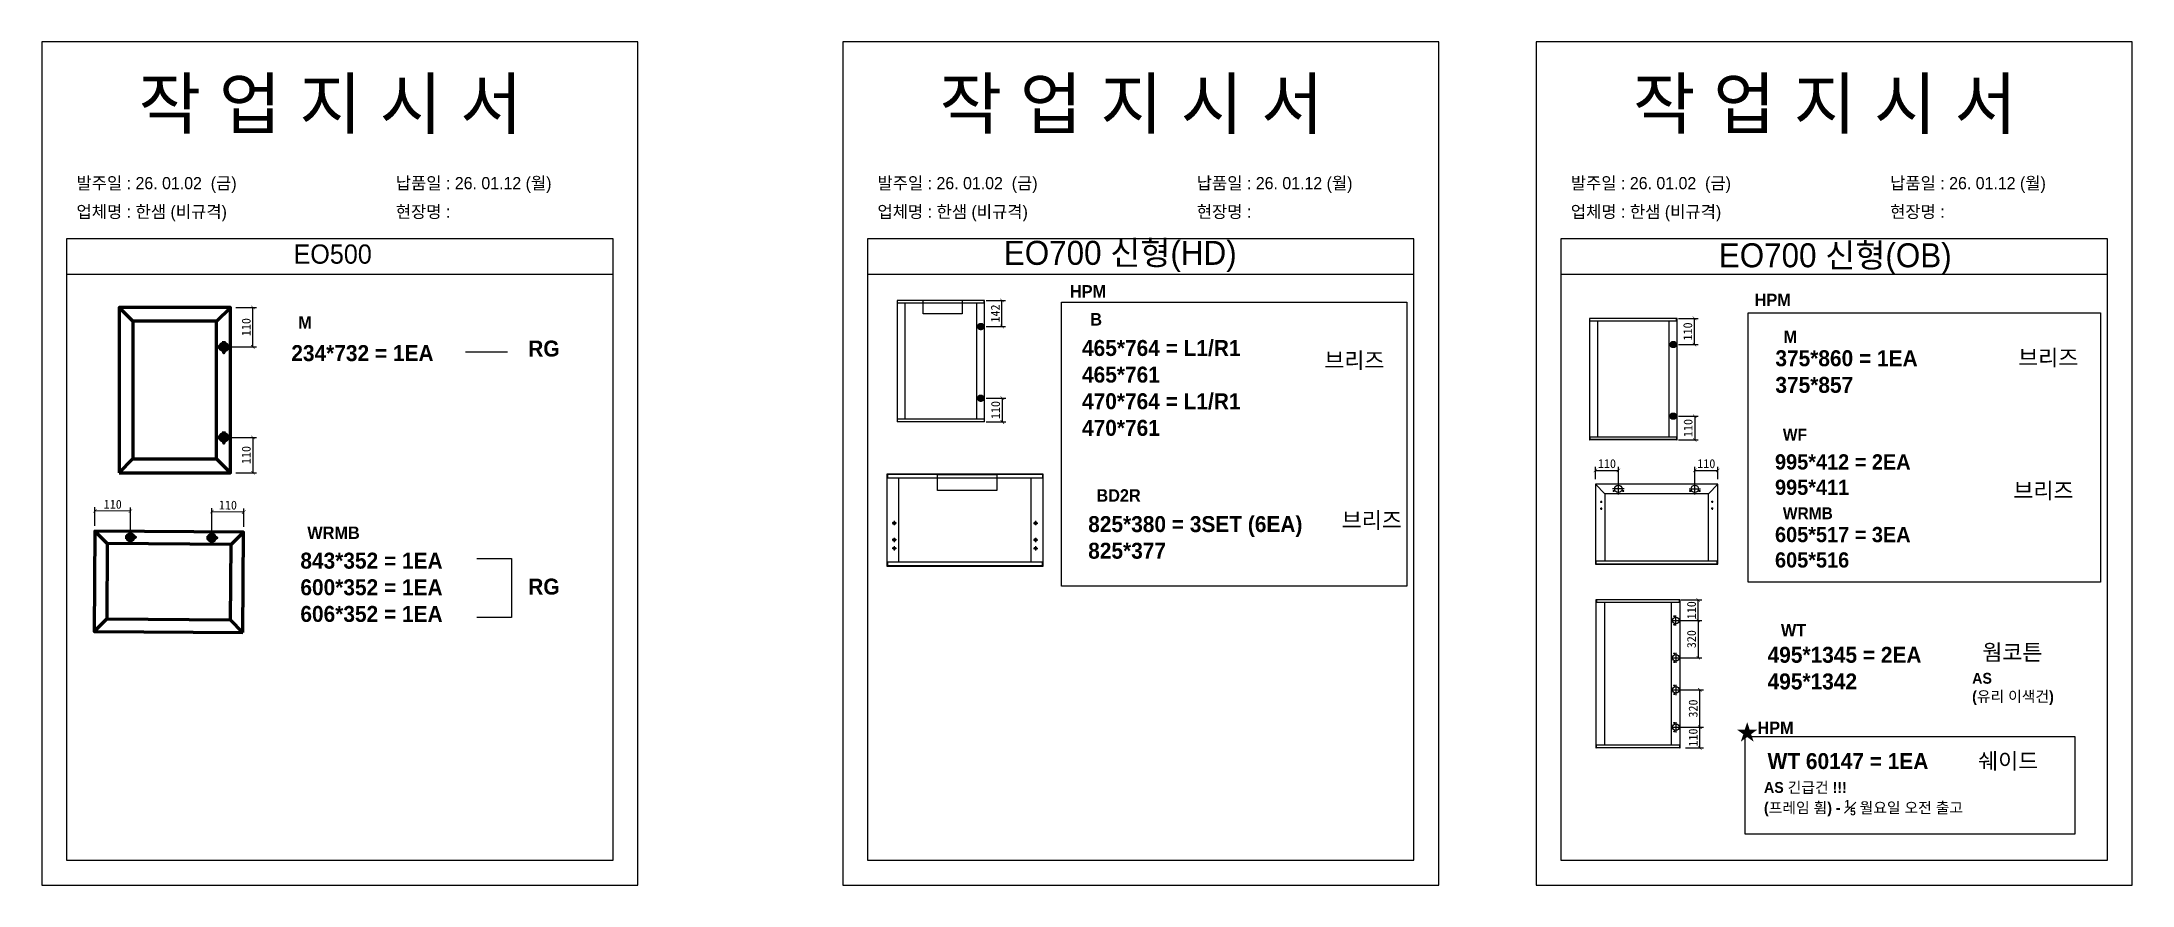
# Model space of a CAD drawing. Header units: millimetres. Extents: x -44117 to 256353, y -2095463 to 65325.
# Drawn here: x 110789 to 116681, y -602945 to -600569 of the extents above; entities that cross this region are included whole.
import ezdxf

# ---------------------------------------------------------------- set-up
doc = ezdxf.new("R2010")
doc.units = ezdxf.units.MM
doc.header["$LTSCALE"] = 10
doc.layers.add('Layer1', color=7, linetype='Continuous', lineweight=70)
doc.styles.add('MtX_Gulim', font='')
doc.styles.get('MtX_Gulim').set_extended_font_data('Gulim', bold=True)
doc.dimstyles.new('ISO-25', dxfattribs={"dimtxt": 2.5, "dimasz": 2.5, "dimexe": 1, "dimexo": 1, "dimtad": 1, "dimtxsty": 'Standard', "dimblk": 'ARCHTICK', "dimcen": 2.5, "dimadec": 0, "dimazin": 0, "dimtfac": 1, "dimtmove": 0, "dimatfit": 3, "dimfxl": 0, "dimarcsym": 0})

msp = doc.modelspace()

# ---------------------------------------------------------------- texts
at = {"linetype": 'Continuous', "style": 'MtX_Gulim'}
for s, height, p in [('HPM', 35.049344, (113687.32419, -601289.83036)), ('HPM', 35.049344, (115617.12253, -601313.96423)), ('M', 35.04934, (111512.26235, -601377.37305)), ('B', 35.04934, (113744.51986, -601368.621)), ('M', 35.04934, (115698.81493, -601417.71168)), ('WF', 33.405982, (115696.7158, -601692.52188)), ('BD2R', 35.049344, (113761.95638, -601864.78617)), ('WRMB', 33.405982, (115696.7158, -601914.23519)), ('WRMB', 35.049344, (111537.77978, -601969.96255)), ('WT', 35.049344, (115691.2517, -602244.49367)), ('HPM', 35.049344, (115625.09435, -602519.4363))]:
    msp.add_text(s, height=height, dxfattribs=at).set_placement(p)
at = {"attachment_point": 1}
for s, width, gutter_width, heights, insert, char_height in [('{\\fGulim|b0|i0|c129|p50;작 업 지 시 서}', 3307.3198183, 12.5, [-155.84554], (111062.19771, -600673.46628), 140), ('{\\fGulim|b0|i0|c129|p50;작 업 지 시 서}', 3307.3198183, 12.5, [-155.84554], (113319.8168, -600673.46628), 140), ('{\\fGulim|b0|i0|c129|p50;작 업 지 시 서}', 3307.3198183, 12.5, [-155.84554], (115274.11188, -600673.46628), 140), ('\\pt11;{\\fGulim|b0|i0|c129|p50;발주일 : 26. 01.02  (금)}', 3307.3198183, 12.5, [34.50412], (110886.98835, -600950.1867), 34.3), ('{\\fGulim|b0|i0|c129|p50;납품일 : 26. 01.12 (월)}', 3307.3198183, 12.5, [35.09023], (111786.96634, -600950.1867), 34.3), ('\\pt11;{\\fGulim|b0|i0|c129|p50;발주일 : 26. 01.02  (금)}', 3307.3198183, 12.5, [34.50412], (113144.60745, -600950.1867), 34.3), ('{\\fGulim|b0|i0|c129|p50;납품일 : 26. 01.12 (월)}', 3307.3198183, 12.5, [35.09023], (114044.58543, -600950.1867), 34.3), ('\\pt11;{\\fGulim|b0|i0|c129|p50;발주일 : 26. 01.02  (금)}', 3307.3198183, 12.5, [34.50412], (115098.90252, -600950.1867), 34.3), ('{\\fGulim|b0|i0|c129|p50;납품일 : 26. 01.12 (월)}', 3307.3198183, 12.5, [35.09023], (115998.88051, -600950.1867), 34.3), ('{\\fGulim|b0|i0|c129|p50;업체명 : 한샘 (비규격)}', 3307.3198183, 12.5, [36.11279], (110886.98835, -601030.84288), 34.3), ('{\\fGulim|b0|i0|c129|p50;현장명 : }', 3307.3198183, 12.5, [-38.2735], (111786.96634, -601030.84288), 34.3), ('{\\fGulim|b0|i0|c129|p50;업체명 : 한샘 (비규격)}', 3307.3198183, 12.5, [36.11279], (113144.60745, -601030.84288), 34.3), ('{\\fGulim|b0|i0|c129|p50;현장명 : }', 3307.3198183, 12.5, [-38.2735], (114044.58543, -601030.84288), 34.3), ('{\\fGulim|b0|i0|c129|p50;업체명 : 한샘 (비규격)}', 3307.3198183, 12.5, [36.11279], (115098.90252, -601030.84288), 34.3), ('{\\fGulim|b0|i0|c129|p50;현장명 : }', 3307.3198183, 12.5, [-38.2735], (115998.88051, -601030.84288), 34.3), ('{\\fGulim|b0|i0|c129|p50;EO500}', 5224.9748335, 19.74777, [57.05176], (111498.83314, -601140.17979), 54.1878762), ('{\\fGulim|b0|i0|c129|p50;EO700 신형(HD)}', 1597.0710432, 6.03612, [-85.06834], (113500.99256, -601130.0022), 67.6045736), ('{\\fGulim|b0|i0|c129|p50;EO700 신형(OB)}', 1597.0710432, 6.03612, [-85.06834], (115516.18278, -601136.90173), 67.6045736), ('{\\f굴림|b1|i0|c129|p50;234*732 = 1EA}', 13607.1496112, 175, [602.07594], (111492.63416, -601423.75978), 45), ('{\\f굴림|b1|i0|c129|p50;RG}', 13607.1496112, 175, [-46.25], (112160.48475, -601410.95268), 45), ('{\\f굴림|b1|i0|c129|p50;465*764 = L1/R1\\P\\C1;465*761\\P\\C256;470*764\\C1; \\C256;= L1/R1\\P\\C1;470*761}', 13607.1496112, 175, [-279.70238], (113721.2927, -601409.3565), 45), ('{\\f굴림|b1|i0|c129|p50;브리즈}', 13607.1496112, 175, [-50], (114404.29109, -601444.23354), 45), ('{\\f굴림|b1|i0|c129|p50;375*860 = 1EA\\P\\C1;375*857}', 13607.1496112, 175, [-121.30952], (115675.58777, -601438.23923), 45), ('{\\f굴림|b1|i0|c129|p50;브리즈}', 13607.1496112, 175, [-50], (116360.0273, -601436.79425), 45), ('{\\f굴림|b1|i0|c129|p50;995*412 = 2EA\\P\\C1;995*411}', 12969.1498147, 166.79476, [-115.6784], (115674.5777, -601731.3474), 42.8900805), ('{\\f굴림|b1|i0|c129|p50;브리즈}', 13607.1496112, 175, [-50], (116346.41801, -601811.04993), 45), ('{\\f굴림|b1|i0|c129|p50;825*380 = 3SET (6EA)\\P\\C1;825*377}', 13607.1496112, 175, [-126.30952], (113738.72922, -601905.52167), 45), ('{\\f굴림|b1|i0|c129|p50;브리즈}', 13607.1496112, 175, [-50], (114453.36477, -601894.40687), 45), ('{\\f굴림|b1|i0|c129|p50;605*517 = 3EA\\P\\C1;605*516}', 12969.1498147, 166.79476, [-115.6784], (115674.5777, -601936.0491), 42.8900805), ('{\\f굴림|b1|i0|c129|p50;843*352 = 1EA\\P600*352 = 1EA\\P606*352 = 1EA}', 13607.1496112, 175, [602.07594], (111518.15159, -602008.53427), 45), ('{\\f굴림|b1|i0|c129|p50;RG}', 13607.1496112, 175, [-46.25], (112160.48475, -602081.54035), 45), ('{\\f굴림|b1|i0|c129|p50;웜코튼}', 13607.1496112, 175, [-48.57143], (116258.98031, -602266.63027), 45), ('{\\f굴림|b1|i0|c129|p50;495*1345 = 2EA\\P\\C1;495*1342}', 13607.1496112, 175, [-121.36905], (115653.69083, -602273.78704), 45), ('{\\f굴림|b1|i0|c129|p50;WT 60147 = 1EA}', 13607.1496112, 175, [46.36905], (115653.69083, -602573.19158), 45), ('{\\f굴림|b1|i0|c129|p50;쉐이드}', 13607.1496112, 175, [-50], (116247.02594, -602573.01356), 45)]:
    msp.add_mtext_dynamic_manual_height_columns(s, width=width, gutter_width=gutter_width, heights=heights, dxfattribs=dict(at, insert=insert, char_height=char_height))
at = {"color": 1, "attachment_point": 1}
for s, width, gutter_width, heights, insert, char_height in [('{\\f굴림|b1|i0|c129|p50;AS\\P(유리 이색건)}', 9266.2972437, 119.17279, [-89.5012], (116230.26019, -602347.11631), 30.6444324), ('{\\f굴림|b1|i0|c129|p50;★}', 13607.1496112, 175, [-46.96429], (115565.49785, -602491.86959), 45), ('{\\f굴림|b1|i0|c129|p50;AS 긴급건 !!!\\A1;^J(프레임 휨) - {\\H0.7x;\\S1#5;} 월요일 오전 출고}', 9266.2972437, 119.17279, [-100.29161], (115643.48551, -602654.56746), 30.6444324)]:
    msp.add_mtext_dynamic_manual_height_columns(s, width=width, gutter_width=gutter_width, heights=heights, dxfattribs=dict(at, insert=insert, char_height=char_height))

# ---------------------------------------------------------------- blocks, each defined once
blk = doc.blocks.new('_ArchTick')
at = {"color": 0, "linetype": 'ByBlock', "const_width": 0.15}
blk.add_lwpolyline([(-0.5, -0.5), (0.5, 0.5)], dxfattribs=at)
blk = doc.blocks.new('*D4350')
at = {"color": 0, "lineweight": -2}
for p, q in [((111336.1, -601317.4), (111394.3, -601317.4)), ((111384.3, -601428.8), (111384.3, -601317.4)), ((111317.5, -601428.8), (111394.3, -601428.8))]:
    blk.add_line(p, q, dxfattribs=at)
at = {"layer": 'Defpoints', "color": 0}
for p in [(111321.1, -601317.4), (111384.3, -601317.4), (111302.5, -601428.8)]:
    blk.add_point(p, dxfattribs=at)
at = {"color": 0, "lineweight": -2, "xscale": 10, "yscale": 10, "zscale": 10}
for p, rotation in [((111384.3, -601317.4), 90), ((111384.3, -601428.8), 270)]:
    blk.add_blockref('_ArchTick', p, dxfattribs=dict(at, rotation=rotation))
at = {"color": 0, "insert": (111365.6, -601373.1), "char_height": 25, "attachment_point": 5, "rotation": 90}
blk.add_mtext('110', dxfattribs=at)
blk = doc.blocks.new('*D4351')
at = {"color": 0, "lineweight": -2}
for p, q in [((111317.5, -601683.7), (111394.3, -601683.7)), ((111384.3, -601683.7), (111384.3, -601783.4)), ((111336.1, -601783.4), (111394.3, -601783.4))]:
    blk.add_line(p, q, dxfattribs=at)
at = {"layer": 'Defpoints', "color": 0}
for p in [(111302.5, -601683.7), (111321.1, -601783.4), (111384.3, -601783.4)]:
    blk.add_point(p, dxfattribs=at)
at = {"color": 0, "lineweight": -2, "xscale": 10, "yscale": 10, "zscale": 10}
for p, rotation in [((111384.3, -601683.7), 90), ((111384.3, -601783.4), 270)]:
    blk.add_blockref('_ArchTick', p, dxfattribs=dict(at, rotation=rotation))
at = {"color": 0, "insert": (111365.6, -601733.5), "char_height": 25, "attachment_point": 5, "rotation": 90}
blk.add_mtext('110', dxfattribs=at)
blk = doc.blocks.new('*D4352')
at = {"color": 0, "lineweight": -2}
for p, q in [((110938.8, -601932.5), (110939.2, -601880.6)), ((111039.4, -601891.3), (110939.1, -601890.6)), ((111039, -601950), (111039.5, -601881.3))]:
    blk.add_line(p, q, dxfattribs=at)
at = {"layer": 'Defpoints', "color": 0}
for p in [(110939.1, -601890.6), (110938.7, -601947.5), (111038.9, -601965)]:
    blk.add_point(p, dxfattribs=at)
at = {"color": 0, "lineweight": -2, "xscale": 10, "yscale": 10, "zscale": 10}
for p, rotation in [((110939.1, -601890.6), 179.5780898858025), ((111039.4, -601891.3), 359.5780898858025)]:
    blk.add_blockref('_ArchTick', p, dxfattribs=dict(at, rotation=rotation))
at = {"color": 0, "insert": (110989.4, -601872.2), "char_height": 25, "attachment_point": 5, "rotation": 359.57809}
blk.add_mtext('110', dxfattribs=at)
blk = doc.blocks.new('*D4353')
at = {"color": 0, "lineweight": -2}
for p, q in [((111268.5, -601951.7), (111269, -601883)), ((111268.9, -601893), (111358.7, -601893.7)), ((111358.4, -601935.6), (111358.7, -601883.7))]:
    blk.add_line(p, q, dxfattribs=at)
at = {"layer": 'Defpoints', "color": 0}
for p in [(111358.7, -601893.7), (111268.4, -601966.7), (111358.3, -601950.6)]:
    blk.add_point(p, dxfattribs=at)
at = {"color": 0, "lineweight": -2, "xscale": 10, "yscale": 10, "zscale": 10}
for p, rotation in [((111268.9, -601893), 179.578089885802), ((111358.7, -601893.7), 359.578089885802)]:
    blk.add_blockref('_ArchTick', p, dxfattribs=dict(at, rotation=rotation))
at = {"color": 0, "insert": (111313.9, -601874.6), "char_height": 25, "attachment_point": 5, "rotation": 359.57809}
blk.add_mtext('110', dxfattribs=at)
blk = doc.blocks.new('*D4354')
at = {"color": 0, "lineweight": -2}
for p, q in [((113451, -601297.9), (113505.6, -601297.9)), ((113495.6, -601371.5), (113495.6, -601297.9)), ((113451, -601371.5), (113505.6, -601371.5))]:
    blk.add_line(p, q, dxfattribs=at)
at = {"layer": 'Defpoints', "color": 0}
for p in [(113436, -601297.9), (113495.6, -601297.9), (113436, -601371.5)]:
    blk.add_point(p, dxfattribs=at)
at = {"color": 0, "lineweight": -2, "xscale": 10, "yscale": 10, "zscale": 10}
for p, rotation in [((113495.6, -601297.9), 90), ((113495.6, -601371.5), 270)]:
    blk.add_blockref('_ArchTick', p, dxfattribs=dict(at, rotation=rotation))
at = {"color": 0, "insert": (113476.9, -601334.7), "char_height": 25, "attachment_point": 5, "rotation": 90}
blk.add_mtext('142', dxfattribs=at)
blk = doc.blocks.new('*D4355')
at = {"color": 0, "lineweight": -2}
for p, q in [((113451, -601573.3), (113506.6, -601573.3)), ((113496.6, -601573.3), (113496.6, -601640.2)), ((113451, -601640.2), (113506.6, -601640.2))]:
    blk.add_line(p, q, dxfattribs=at)
at = {"layer": 'Defpoints', "color": 0}
for p in [(113436, -601573.3), (113436, -601640.2), (113496.6, -601640.2)]:
    blk.add_point(p, dxfattribs=at)
at = {"color": 0, "lineweight": -2, "xscale": 10, "yscale": 10, "zscale": 10}
for p, rotation in [((113496.6, -601573.3), 90), ((113496.6, -601640.2), 270)]:
    blk.add_blockref('_ArchTick', p, dxfattribs=dict(at, rotation=rotation))
at = {"color": 0, "insert": (113477.8, -601606.8), "char_height": 25, "attachment_point": 5, "rotation": 90}
blk.add_mtext('110', dxfattribs=at)
blk = doc.blocks.new('*D4357')
at = {"color": 0, "lineweight": -2}
for p, q in [((115402.9, -601348.5), (115457.5, -601348.5)), ((115447.5, -601422.1), (115447.5, -601348.5)), ((115402.9, -601422.1), (115457.5, -601422.1))]:
    blk.add_line(p, q, dxfattribs=at)
at = {"layer": 'Defpoints', "color": 0}
for p in [(115387.9, -601348.5), (115447.5, -601348.5), (115387.9, -601422.1)]:
    blk.add_point(p, dxfattribs=at)
at = {"color": 0, "lineweight": -2, "xscale": 10, "yscale": 10, "zscale": 10}
for p, rotation in [((115447.5, -601348.5), 90), ((115447.5, -601422.1), 270)]:
    blk.add_blockref('_ArchTick', p, dxfattribs=dict(at, rotation=rotation))
at = {"color": 0, "insert": (115428.7, -601385.3), "char_height": 25, "attachment_point": 5, "rotation": 90}
blk.add_mtext('110', dxfattribs=at)
blk = doc.blocks.new('*D4358')
at = {"color": 0, "lineweight": -2}
for p, q in [((115402.9, -601624), (115458.4, -601624)), ((115448.4, -601624), (115448.4, -601690.8)), ((115402.9, -601690.8), (115458.4, -601690.8))]:
    blk.add_line(p, q, dxfattribs=at)
at = {"layer": 'Defpoints', "color": 0}
for p in [(115387.9, -601624), (115387.9, -601690.8), (115448.4, -601690.8)]:
    blk.add_point(p, dxfattribs=at)
at = {"color": 0, "lineweight": -2, "xscale": 10, "yscale": 10, "zscale": 10}
for p, rotation in [((115448.4, -601624), 90), ((115448.4, -601690.8), 270)]:
    blk.add_blockref('_ArchTick', p, dxfattribs=dict(at, rotation=rotation))
at = {"color": 0, "insert": (115429.7, -601657.4), "char_height": 25, "attachment_point": 5, "rotation": 90}
blk.add_mtext('110', dxfattribs=at)
blk = doc.blocks.new('*D4359')
at = {"color": 0, "lineweight": -2}
for p, q in [((115168.5, -601801.2), (115168.5, -601766.6)), ((115168.5, -601776.6), (115233.1, -601776.6)), ((115233.1, -601813.9), (115233.1, -601766.6))]:
    blk.add_line(p, q, dxfattribs=at)
at = {"layer": 'Defpoints', "color": 0}
for p in [(115233.1, -601776.6), (115168.5, -601816.2), (115233.1, -601828.9)]:
    blk.add_point(p, dxfattribs=at)
at = {"color": 0, "lineweight": -2, "xscale": 10, "yscale": 10, "zscale": 10, "rotation": 180}
blk.add_blockref('_ArchTick', (115168.5, -601776.6), dxfattribs=at)
at = {"color": 0, "lineweight": -2, "xscale": 10, "yscale": 10, "zscale": 10}
blk.add_blockref('_ArchTick', (115233.1, -601776.6), dxfattribs=at)
at = {"color": 0, "insert": (115200.8, -601757.9), "char_height": 25, "attachment_point": 5}
blk.add_mtext('110', dxfattribs=at)
blk = doc.blocks.new('*D4360')
at = {"color": 0, "lineweight": -2}
for p, q in [((115448.6, -601813.9), (115448.6, -601766.6)), ((115448.6, -601776.6), (115513.1, -601776.6)), ((115513.1, -601801.2), (115513.1, -601766.6))]:
    blk.add_line(p, q, dxfattribs=at)
at = {"layer": 'Defpoints', "color": 0}
for p in [(115513.1, -601776.6), (115448.6, -601828.9), (115513.1, -601816.2)]:
    blk.add_point(p, dxfattribs=at)
at = {"color": 0, "lineweight": -2, "xscale": 10, "yscale": 10, "zscale": 10, "rotation": 180}
blk.add_blockref('_ArchTick', (115448.6, -601776.6), dxfattribs=at)
at = {"color": 0, "lineweight": -2, "xscale": 10, "yscale": 10, "zscale": 10}
blk.add_blockref('_ArchTick', (115513.1, -601776.6), dxfattribs=at)
at = {"color": 0, "insert": (115480.9, -601757.9), "char_height": 25, "attachment_point": 5}
blk.add_mtext('110', dxfattribs=at)
blk = doc.blocks.new('*D4361')
at = {"color": 0, "lineweight": -2}
for p, q in [((115410.2, -602141.8), (115468.1, -602141.8)), ((115458.1, -602199.6), (115458.1, -602141.8)), ((115410.2, -602199.6), (115468.1, -602199.6))]:
    blk.add_line(p, q, dxfattribs=at)
at = {"layer": 'Defpoints', "color": 0}
for p in [(115395.2, -602141.8), (115458.1, -602141.8), (115395.2, -602199.6)]:
    blk.add_point(p, dxfattribs=at)
at = {"color": 0, "lineweight": -2, "xscale": 10, "yscale": 10, "zscale": 10}
for p, rotation in [((115458.1, -602141.8), 90), ((115458.1, -602199.6), 270)]:
    blk.add_blockref('_ArchTick', p, dxfattribs=dict(at, rotation=rotation))
at = {"color": 0, "insert": (115439.3, -602170.7), "char_height": 25, "attachment_point": 5, "rotation": 90}
blk.add_mtext('110', dxfattribs=at)
blk = doc.blocks.new('*D4362')
at = {"color": 0, "lineweight": -2}
for p, q in [((115410.2, -602500.2), (115472.7, -602500.2)), ((115462.7, -602558.7), (115462.7, -602500.2)), ((115421.8, -602558.7), (115472.7, -602558.7))]:
    blk.add_line(p, q, dxfattribs=at)
at = {"layer": 'Defpoints', "color": 0}
for p in [(115395.2, -602500.2), (115462.7, -602500.2), (115406.8, -602558.7)]:
    blk.add_point(p, dxfattribs=at)
at = {"color": 0, "lineweight": -2, "xscale": 10, "yscale": 10, "zscale": 10}
for p, rotation in [((115462.7, -602500.2), 90), ((115462.7, -602558.7), 270)]:
    blk.add_blockref('_ArchTick', p, dxfattribs=dict(at, rotation=rotation))
at = {"color": 0, "insert": (115443.9, -602529.4), "char_height": 25, "attachment_point": 5, "rotation": 90}
blk.add_mtext('110', dxfattribs=at)
blk = doc.blocks.new('*D4363')
at = {"color": 0, "lineweight": -2}
for p, q in [((115410.2, -602395), (115472.7, -602395)), ((115462.7, -602500.2), (115462.7, -602395)), ((115410.2, -602500.2), (115472.7, -602500.2))]:
    blk.add_line(p, q, dxfattribs=at)
at = {"layer": 'Defpoints', "color": 0}
for p in [(115395.2, -602395), (115462.7, -602395), (115395.2, -602500.2)]:
    blk.add_point(p, dxfattribs=at)
at = {"color": 0, "lineweight": -2, "xscale": 10, "yscale": 10, "zscale": 10}
for p, rotation in [((115462.7, -602395), 90), ((115462.7, -602500.2), 270)]:
    blk.add_blockref('_ArchTick', p, dxfattribs=dict(at, rotation=rotation))
at = {"color": 0, "insert": (115443.9, -602447.6), "char_height": 25, "attachment_point": 5, "rotation": 90}
blk.add_mtext('320', dxfattribs=at)
blk = doc.blocks.new('*D4364')
at = {"color": 0, "lineweight": -2}
for p, q in [((115410.2, -602199.6), (115468.1, -602199.6)), ((115458.1, -602199.6), (115458.1, -602304.8)), ((115410.2, -602304.8), (115468.1, -602304.8))]:
    blk.add_line(p, q, dxfattribs=at)
at = {"layer": 'Defpoints', "color": 0}
for p in [(115395.2, -602199.6), (115395.2, -602304.8), (115458.1, -602304.8)]:
    blk.add_point(p, dxfattribs=at)
at = {"color": 0, "lineweight": -2, "xscale": 10, "yscale": 10, "zscale": 10}
for p, rotation in [((115458.1, -602199.6), 90), ((115458.1, -602304.8), 270)]:
    blk.add_blockref('_ArchTick', p, dxfattribs=dict(at, rotation=rotation))
at = {"color": 0, "insert": (115439.3, -602252.2), "char_height": 25, "attachment_point": 5, "rotation": 90}
blk.add_mtext('320', dxfattribs=at)

# ---------------------------------------------------------------- dimensions: what is measured, and where the dimension line sits
for base, p1, p2, angle, text, picture, middle in [((111384.30734, -601317.44345), (111302.47806, -601428.8098), (111321.09736, -601317.44345), 90, '110', '*D4350', (111365.55734, -601373.12663)), ((113495.63505, -601297.85121), (113436.02128, -601371.46769), (113436.02128, -601297.85121), 90, '142', '*D4354', (113476.88505, -601334.65945)), ((115447.48115, -601348.45814), (115387.86738, -601422.07462), (115387.86738, -601348.45814), 90, '110', '*D4357', (115428.73115, -601385.26638)), ((113496.58852, -601640.23002), (113436.02128, -601573.34564), (113436.02128, -601640.23002), 90, '110', '*D4355', (113477.83852, -601606.78783)), ((115448.43463, -601690.83696), (115387.86738, -601623.95258), (115387.86738, -601690.83696), 90, '110', '*D4358', (115429.68463, -601657.39477)), ((111384.30734, -601783.36666), (111302.47806, -601683.67595), (111321.09736, -601783.36666), 90, '110', '*D4351', (111365.55734, -601733.52131)), ((110939.14722, -601890.5934), (111038.88075, -601965.01226), (110938.7281, -601947.50871), 179.578089886, '110', '*D4352', (110989.42334, -601872.21312)), ((111358.67219, -601893.68272), (111268.36645, -601966.70216), (111358.25307, -601950.59804), 179.578089886, '110', '*D4353', (111313.92867, -601874.60273)), ((115458.07942, -602304.78414), (115395.15428, -602199.6016), (115395.15428, -602304.78414), 90, '320', '*D4364', (115439.32942, -602252.19287)), ((115462.65088, -602394.99414), (115395.15428, -602500.17666), (115395.15428, -602394.99414), 90, '320', '*D4363', (115443.90088, -602447.5854)), ((115462.65088, -602500.17666), (115406.79283, -602558.68136), (115395.15428, -602500.17666), 90, '110', '*D4362', (115443.90088, -602529.42901))]:
    dim = msp.add_linear_dim(base=base, p1=p1, p2=p2, angle=angle, text=text, dimstyle='ISO-25', override={"dimscale": 10, "dimasz": 1, "dimexo": 1.5, "dimtxsty": 'Standard'})
    dim.commit()
    dim.dimension.update_dxf_attribs({"geometry": picture, "text_midpoint": middle})
for base, p1, p2, picture, middle in [((115233.06557, -601776.60355), (115168.54552, -601816.18395), (115233.06557, -601828.91038), '*D4359', (115200.80554, -601757.85355)), ((115513.13539, -601776.60355), (115448.61535, -601828.91038), (115513.13539, -601816.18395), '*D4360', (115480.87537, -601757.85355))]:
    dim = msp.add_linear_dim(base=base, p1=p1, p2=p2, text='110', dimstyle='ISO-25', override={"dimscale": 10, "dimasz": 1, "dimexo": 1.5, "dimtxsty": 'Standard'})
    dim.commit()
    dim.dimension.update_dxf_attribs({"geometry": picture, "text_midpoint": middle})
dim = msp.add_linear_dim(base=(115458.07942, -602141.76451), p1=(115395.15428, -602199.60159), p2=(115395.15428, -602141.76451), angle=90, text='110', dimstyle='ISO-25', override={"dimscale": 10, "dimasz": 1, "dimexo": 1.5, "dimtxsty": 'Standard'})
dim.commit()
dim.dimension.update_dxf_attribs({"geometry": '*D4361', "text_midpoint": (115458.07942, -602170.68305), "dimtype": 160})

# ---------------------------------------------------------------- linework, layer by layer
for p, q in [((112399.3911, -601124.47349), (110859.3911, -601124.47349)), ((114657.0102, -601124.47349), (113117.0102, -601124.47349)), ((116611.30527, -601124.47349), (115071.30527, -601124.47349)), ((112399.3911, -601224.47349), (110859.3911, -601224.47349)), ((114657.0102, -601224.47349), (113117.0102, -601224.47349)), ((116611.30527, -601224.47349), (115071.30527, -601224.47349)), ((113200.15862, -601298.09717), (113200.15862, -601639.98405)), ((113446.65926, -601298.5399), (113200.15862, -601298.5399)), ((113446.65926, -601305.23006), (113200.15862, -601305.23006)), ((113446.4133, -601297.85121), (113200.40458, -601297.85121)), ((113222.04922, -601304.73814), (113222.04922, -601632.85117)), ((113424.5227, -601632.85117), (113424.5227, -601305.23006)), ((113445.42945, -601305.23006), (113445.42945, -601297.85121)), ((113446.65926, -601639.98405), (113446.65926, -601298.09717)), ((115152.00472, -601348.70411), (115152.00472, -601690.59099)), ((115398.50536, -601349.14684), (115152.00472, -601349.14684)), ((115398.50536, -601355.837), (115152.00472, -601355.837)), ((115398.2594, -601348.45814), (115152.25068, -601348.45814)), ((115173.89532, -601355.34507), (115173.89532, -601683.45811)), ((115376.3688, -601683.45811), (115376.3688, -601355.837)), ((115397.27556, -601355.837), (115397.27556, -601348.45814)), ((115398.50536, -601690.59099), (115398.50536, -601348.70411)), ((111983.19227, -601442.35139), (112102.27362, -601442.35139)), ((113446.65926, -601632.85117), (113200.15862, -601632.85117)), ((113446.65926, -601639.54133), (113200.15862, -601639.54133)), ((113446.4133, -601640.23002), (113200.40458, -601640.23002)), ((113201.38843, -601640.23002), (113201.38843, -601632.85117)), ((113445.42945, -601632.85117), (113445.42945, -601640.23002)), ((115398.50536, -601683.45811), (115152.00472, -601683.45811)), ((115398.50536, -601690.14827), (115152.00472, -601690.14827)), ((115398.2594, -601690.83696), (115152.25068, -601690.83696)), ((115153.23453, -601690.83696), (115153.23453, -601683.45811)), ((115397.27556, -601683.45811), (115397.27556, -601690.83696)), ((113171.09926, -601787.86176), (113171.09926, -602046.30383)), ((113611.70966, -601788.52823), (113171.09926, -601788.52823)), ((113611.70966, -601798.59932), (113171.09926, -601798.59932)), ((113611.3394, -601787.4915), (113171.46952, -601787.4915)), ((113172.95056, -601787.4915), (113172.95056, -601798.59932)), ((113204.42274, -601798.59932), (113204.42274, -602035.56626)), ((113578.38618, -602035.56626), (113578.38618, -601798.59932)), ((113609.85836, -601787.4915), (113609.85836, -601798.59932)), ((113611.70966, -602046.30383), (113611.70966, -601787.86176)), ((115168.24956, -601816.18395), (115168.24956, -602040.52427)), ((115194.59031, -601842.5247), (115168.33624, -601815.97467)), ((115513.13539, -601815.88798), (115168.54552, -601815.88798)), ((115194.59031, -601842.5247), (115194.59031, -602032.53326)), ((115487.0906, -601842.5247), (115194.59031, -601842.5247)), ((115249.20899, -601828.91038), (115216.92215, -601828.91038)), ((115222.11492, -601834.82965), (115217.3795, -601834.82965)), ((115219.74721, -601832.46194), (115219.74721, -601837.19735)), ((115233.06556, -601845.05379), (115233.06556, -601812.76696)), ((115248.75163, -601834.82965), (115244.01622, -601834.82965)), ((115246.38392, -601832.46194), (115246.38392, -601837.19735)), ((115432.47193, -601828.91038), (115464.75877, -601828.91038)), ((115437.66471, -601834.82965), (115432.92929, -601834.82965)), ((115435.297, -601832.46194), (115435.297, -601837.19735)), ((115448.61535, -601845.05379), (115448.61535, -601812.76696)), ((115464.30142, -601834.82965), (115459.566, -601834.82965)), ((115461.93371, -601832.46194), (115461.93371, -601837.19735)), ((115487.0906, -601842.5247), (115513.34467, -601815.97467)), ((115487.0906, -602031.94133), (115487.0906, -601842.5247)), ((115513.43135, -602040.52427), (115513.43135, -601816.18395)), ((115181.56792, -601865.60985), (115187.48719, -601865.60985)), ((115181.56792, -601884.55151), (115187.48719, -601884.55151)), ((115184.52755, -601862.65021), (115184.52755, -601868.56948)), ((115184.52755, -601881.59188), (115184.52755, -601887.51115)), ((115500.113, -601865.60985), (115494.19373, -601865.60985)), ((115500.113, -601884.55151), (115494.19373, -601884.55151)), ((115497.15337, -601862.65021), (115497.15337, -601868.56948)), ((115497.15337, -601881.59188), (115497.15337, -601887.51115)), ((113198.31343, -601925.22853), (113186.09482, -601925.22853)), ((113198.31343, -601972.62192), (113186.09482, -601972.62192)), ((113192.20413, -601919.11922), (113192.20413, -601931.33783)), ((113192.20413, -601966.51261), (113192.20413, -601978.73122)), ((113584.49549, -601925.22853), (113596.7141, -601925.22853)), ((113584.49549, -601972.62192), (113596.7141, -601972.62192)), ((113590.60479, -601919.11922), (113590.60479, -601931.33783)), ((113590.60479, -601966.51261), (113590.60479, -601978.73122)), ((113611.70966, -602035.56626), (113171.09926, -602035.56626)), ((113172.95056, -602035.56626), (113172.95056, -602046.67409)), ((113198.31343, -601996.31861), (113186.09482, -601996.31861)), ((113192.20413, -601990.20931), (113192.20413, -602002.42792)), ((113584.49549, -601996.31861), (113596.7141, -601996.31861)), ((113590.60479, -601990.20931), (113590.60479, -602002.42792)), ((113609.85836, -602046.67409), (113609.85836, -602035.56626)), ((115168.24956, -602031.94133), (115513.43135, -602031.94133)), ((115169.72937, -602031.94133), (115169.72937, -602040.82024)), ((115511.95154, -602040.82024), (115511.95154, -602031.94133)), ((113611.70966, -602045.63736), (113171.09926, -602045.63736)), ((113171.46952, -602046.67409), (113611.3394, -602046.67409)), ((115168.24956, -602039.99154), (115513.13539, -602039.99154)), ((115168.54552, -602040.82024), (115513.13539, -602040.82024)), ((115169.87725, -602141.2852), (115169.87725, -602558.49306)), ((115406.87082, -602141.76451), (115169.87725, -602141.76451)), ((115406.87082, -602149.00746), (115169.87725, -602149.00746)), ((115406.60453, -602141.01891), (115170.14354, -602141.01891)), ((115171.20868, -602141.01891), (115171.20868, -602149.00746)), ((115193.57661, -602148.47489), (115193.57661, -602550.77081)), ((115382.90518, -602550.77081), (115382.90518, -602149.00746)), ((115405.53939, -602149.00746), (115405.53939, -602141.01891)), ((115406.87082, -602558.49306), (115406.87082, -602141.2852)), ((115380.62969, -602199.60159), (115409.67887, -602199.60159)), ((115392.49143, -602187.61877), (115388.23088, -602187.61877)), ((115392.49143, -602211.58441), (115388.23088, -602211.58441)), ((115390.36115, -602185.48849), (115390.36115, -602189.74905)), ((115390.36115, -602209.45413), (115390.36115, -602213.71469)), ((115395.15428, -602214.12619), (115395.15428, -602185.07701)), ((115380.62969, -602304.78414), (115409.67887, -602304.78414)), ((115392.49143, -602292.80131), (115388.23088, -602292.80131)), ((115392.49143, -602316.76695), (115388.23088, -602316.76695)), ((115390.36115, -602290.67103), (115390.36115, -602294.93159)), ((115390.36115, -602314.63667), (115390.36115, -602318.89723)), ((115395.15428, -602290.25955), (115395.15428, -602319.30872)), ((115392.49143, -602383.0113), (115388.23088, -602383.0113)), ((115390.36115, -602380.88103), (115390.36115, -602385.14158)), ((115395.15428, -602380.46954), (115395.15428, -602409.51872)), ((115380.62969, -602394.99414), (115409.67887, -602394.99414)), ((115392.49143, -602406.97695), (115388.23088, -602406.97695)), ((115390.36115, -602404.84667), (115390.36115, -602409.10723)), ((115380.62969, -602500.17667), (115409.67887, -602500.17667)), ((115392.49143, -602488.19383), (115388.23088, -602488.19383)), ((115390.36115, -602486.06355), (115390.36115, -602490.32411)), ((115395.15428, -602485.65207), (115395.15428, -602514.70125)), ((115406.87082, -602550.77081), (115169.87725, -602550.77081)), ((115406.87082, -602558.01376), (115169.87725, -602558.01376)), ((115406.60453, -602558.75935), (115170.14354, -602558.75935)), ((115171.20868, -602558.75935), (115171.20868, -602550.77081)), ((115392.49143, -602512.15947), (115388.23088, -602512.15947)), ((115390.36115, -602510.02919), (115390.36115, -602514.28975)), ((115405.53939, -602550.77081), (115405.53939, -602558.75935))]:
    msp.add_line(p, q)
for points in [[(110789.3911, -602945.30377), (112469.3911, -602945.30377), (112469.3911, -600569.30377), (110789.3911, -600569.30377)], [(113047.0102, -602945.30377), (114727.0102, -602945.30377), (114727.0102, -600569.30377), (113047.0102, -600569.30377)], [(115001.30527, -602945.30377), (116681.30527, -602945.30377), (116681.30527, -600569.30377), (115001.30527, -600569.30377)], [(113663.85745, -601303.01022), (114636.9222, -601303.01022), (114636.9222, -602102.55643), (113663.85745, -602102.55643)], [(115598.67688, -601332.90017), (116592.15558, -601332.90017), (116592.15558, -602091.61849), (115598.67688, -602091.61849)], [(113314.00753, -601787.92008), (113481.38798, -601787.92008), (113481.38798, -601832.93965), (113314.00753, -601832.93965)]]:
    msp.add_lwpolyline(points, close=True)
for points in [[(110859.3911, -601124.47349), (110859.3911, -602875.30377), (112399.3911, -602875.30377), (112399.3911, -601124.47349)], [(113117.0102, -601124.47349), (113117.0102, -602875.30377), (114657.0102, -602875.30377), (114657.0102, -601124.47349)], [(115071.30527, -601124.47349), (115071.30527, -602875.30377), (116611.30527, -602875.30377), (116611.30527, -601124.47349)], [(113383.64364, -601297.85121), (113383.64364, -601335.42737), (113273.97246, -601335.42737), (113273.97246, -601297.85121)], [(112015.08906, -602024.99943), (112112.90588, -602024.99943), (112112.90588, -602190.86274), (112015.08906, -602190.86274)]]:
    msp.add_lwpolyline(points)
at = {"color": 1}
msp.add_lwpolyline([(115590.37735, -602526.3199), (116519.21188, -602526.3199), (116519.21188, -602801.90817), (115590.37735, -602801.90817)], close=True, dxfattribs=at)
for centre, radius in [((115219.74721, -601834.82965), 0.94708), ((115233.06556, -601828.91038), 10.35872), ((115246.38392, -601834.82965), 0.94708), ((115435.297, -601834.82965), 0.94708), ((115448.61535, -601828.91038), 10.35872), ((115461.93371, -601834.82965), 0.94708), ((115184.52755, -601865.60985), 0.88789), ((115184.52755, -601884.55151), 0.88789), ((115497.15337, -601865.60985), 0.88789), ((115497.15337, -601884.55151), 0.88789), ((113192.20413, -601925.22853), 3.70261), ((113192.20413, -601972.62192), 3.70261), ((113590.60479, -601925.22853), 3.70261), ((113590.60479, -601972.62192), 3.70261), ((113192.20413, -601996.31861), 3.70261), ((113590.60479, -601996.31861), 3.70261), ((115395.15428, -602199.60159), 9.31997), ((115390.36115, -602187.61877), 0.85211), ((115390.36115, -602211.58441), 0.85211), ((115395.15428, -602304.78414), 9.31997), ((115390.36115, -602292.80131), 0.85211), ((115390.36115, -602316.76695), 0.85211), ((115395.15428, -602394.99414), 9.31997), ((115390.36115, -602383.0113), 0.85211), ((115390.36115, -602406.97695), 0.85211), ((115395.15428, -602500.17667), 9.31997), ((115390.36115, -602488.19383), 0.85211), ((115390.36115, -602512.15947), 0.85211)]:
    msp.add_circle(centre, radius)
for centre, radius, start, end in [((113446.4133, -601298.09717), 0.24596, 0, 90), ((115398.2594, -601348.70411), 0.24596, 0, 90), ((113200.40458, -601639.98406), 0.24596, 180, 270), ((113446.4133, -601639.98406), 0.24596, 270, 0), ((115152.25068, -601690.591), 0.24596, 180, 270), ((115398.2594, -601690.591), 0.24596, 270, 0), ((113171.46952, -601787.86176), 0.37026, 90, 180), ((113611.3394, -601787.86176), 0.37026, 0, 90), ((115168.54552, -601816.18395), 0.29596, 90, 180), ((115513.13539, -601816.18395), 0.29596, 0, 90), ((113171.46952, -602046.30383), 0.37026, 180, 270), ((113611.3394, -602046.30383), 0.37026, 270, 0), ((115168.54552, -602040.52427), 0.29596, 180, 270), ((115513.13539, -602040.52427), 0.29596, 270, 0), ((115170.14354, -602141.2852), 0.26628, 90, 180), ((115406.60453, -602141.2852), 0.26628, 0, 90), ((115170.14354, -602558.49307), 0.26628, 180, 270), ((115406.60453, -602558.49307), 0.26628, 270, 0)]:
    msp.add_arc(centre, radius, start, end)
at = {"layer": 'Layer1'}
for p, q in [((111046.40037, -601356.68588), (111007.15794, -601317.44345)), ((111281.85493, -601356.68588), (111321.09736, -601317.44345)), ((113436.02128, -601362.40248), (113436.02128, -601380.53289)), ((111286.1665, -601428.8098), (111318.78961, -601428.8098)), ((115387.86738, -601413.00942), (115387.86738, -601431.13982)), ((113436.02128, -601582.41085), (113436.02128, -601564.28044)), ((115387.86738, -601633.01778), (115387.86738, -601614.88738)), ((111286.1665, -601683.67595), (111318.78961, -601683.67595)), ((111007.15794, -601783.36666), (111046.40037, -601744.12423)), ((111321.09736, -601783.36666), (111281.85493, -601744.12423)), ((111281.85493, -601744.12423), (111321.09736, -601783.36666)), ((110973.80244, -601983.10344), (110938.7281, -601947.50871)), ((111038.77259, -601979.69946), (111038.9889, -601950.32507)), ((111268.2583, -601981.38936), (111268.47461, -601952.01497)), ((111358.25307, -601950.59804), (111322.65834, -601985.67237)), ((111322.65834, -601985.67237), (111358.25307, -601950.59804)), ((110972.24125, -602195.11063), (110936.64652, -602230.18497)), ((111356.17149, -602233.27429), (111321.09715, -602197.67956))]:
    msp.add_line(p, q, dxfattribs=at)
for points in [[(111007.15794, -601783.36666), (111321.09736, -601783.36666), (111321.09736, -601317.44345), (111007.15794, -601317.44345)], [(111046.40037, -601744.12423), (111281.85493, -601744.12423), (111281.85493, -601356.68588), (111046.40037, -601356.68588)], [(113445.08648, -601371.46769), (113426.95607, -601371.46769)], [(111302.47806, -601412.49824), (111302.47806, -601445.12135)], [(115396.93258, -601422.07462), (115378.80218, -601422.07462)], [(113445.08648, -601573.34564), (113426.95607, -601573.34564)], [(111302.47806, -601667.3644), (111302.47806, -601699.98751)], [(115396.93258, -601623.95258), (115378.80218, -601623.95258)], [(111356.17149, -602233.27429), (111358.25307, -601950.59804), (110938.7281, -601947.50871), (110936.64652, -602230.18497)], [(111024.19355, -601964.90411), (111053.56794, -601965.12042)], [(111253.67926, -601966.59401), (111283.05365, -601966.81032)], [(111321.09715, -602197.67956), (111322.65834, -601985.67237), (110973.80244, -601983.10344), (110972.24125, -602195.11063)]]:
    msp.add_lwpolyline(points, close=True, dxfattribs=at)
for centre, radius in [((113436.02128, -601371.46769), 6.04347), ((111302.47806, -601428.8098), 10.87437), ((115387.86738, -601422.07462), 6.04347), ((113436.02128, -601573.34564), 6.04347), ((115387.86738, -601623.95258), 6.04347), ((111302.47806, -601683.67595), 10.87437), ((111038.88075, -601965.01226), 9.79173), ((111268.36645, -601966.70216), 9.79173)]:
    msp.add_circle(centre, radius, dxfattribs=at)

msp.set_redraw_order([(e.dxf.handle, doc.entitydb.next_handle()) for e in msp.query("TEXT MTEXT ATTDEF DIMENSION ARC_DIMENSION")])  # texts and dimensions are drawn at this point

doc.saveas('drawing.dxf')
